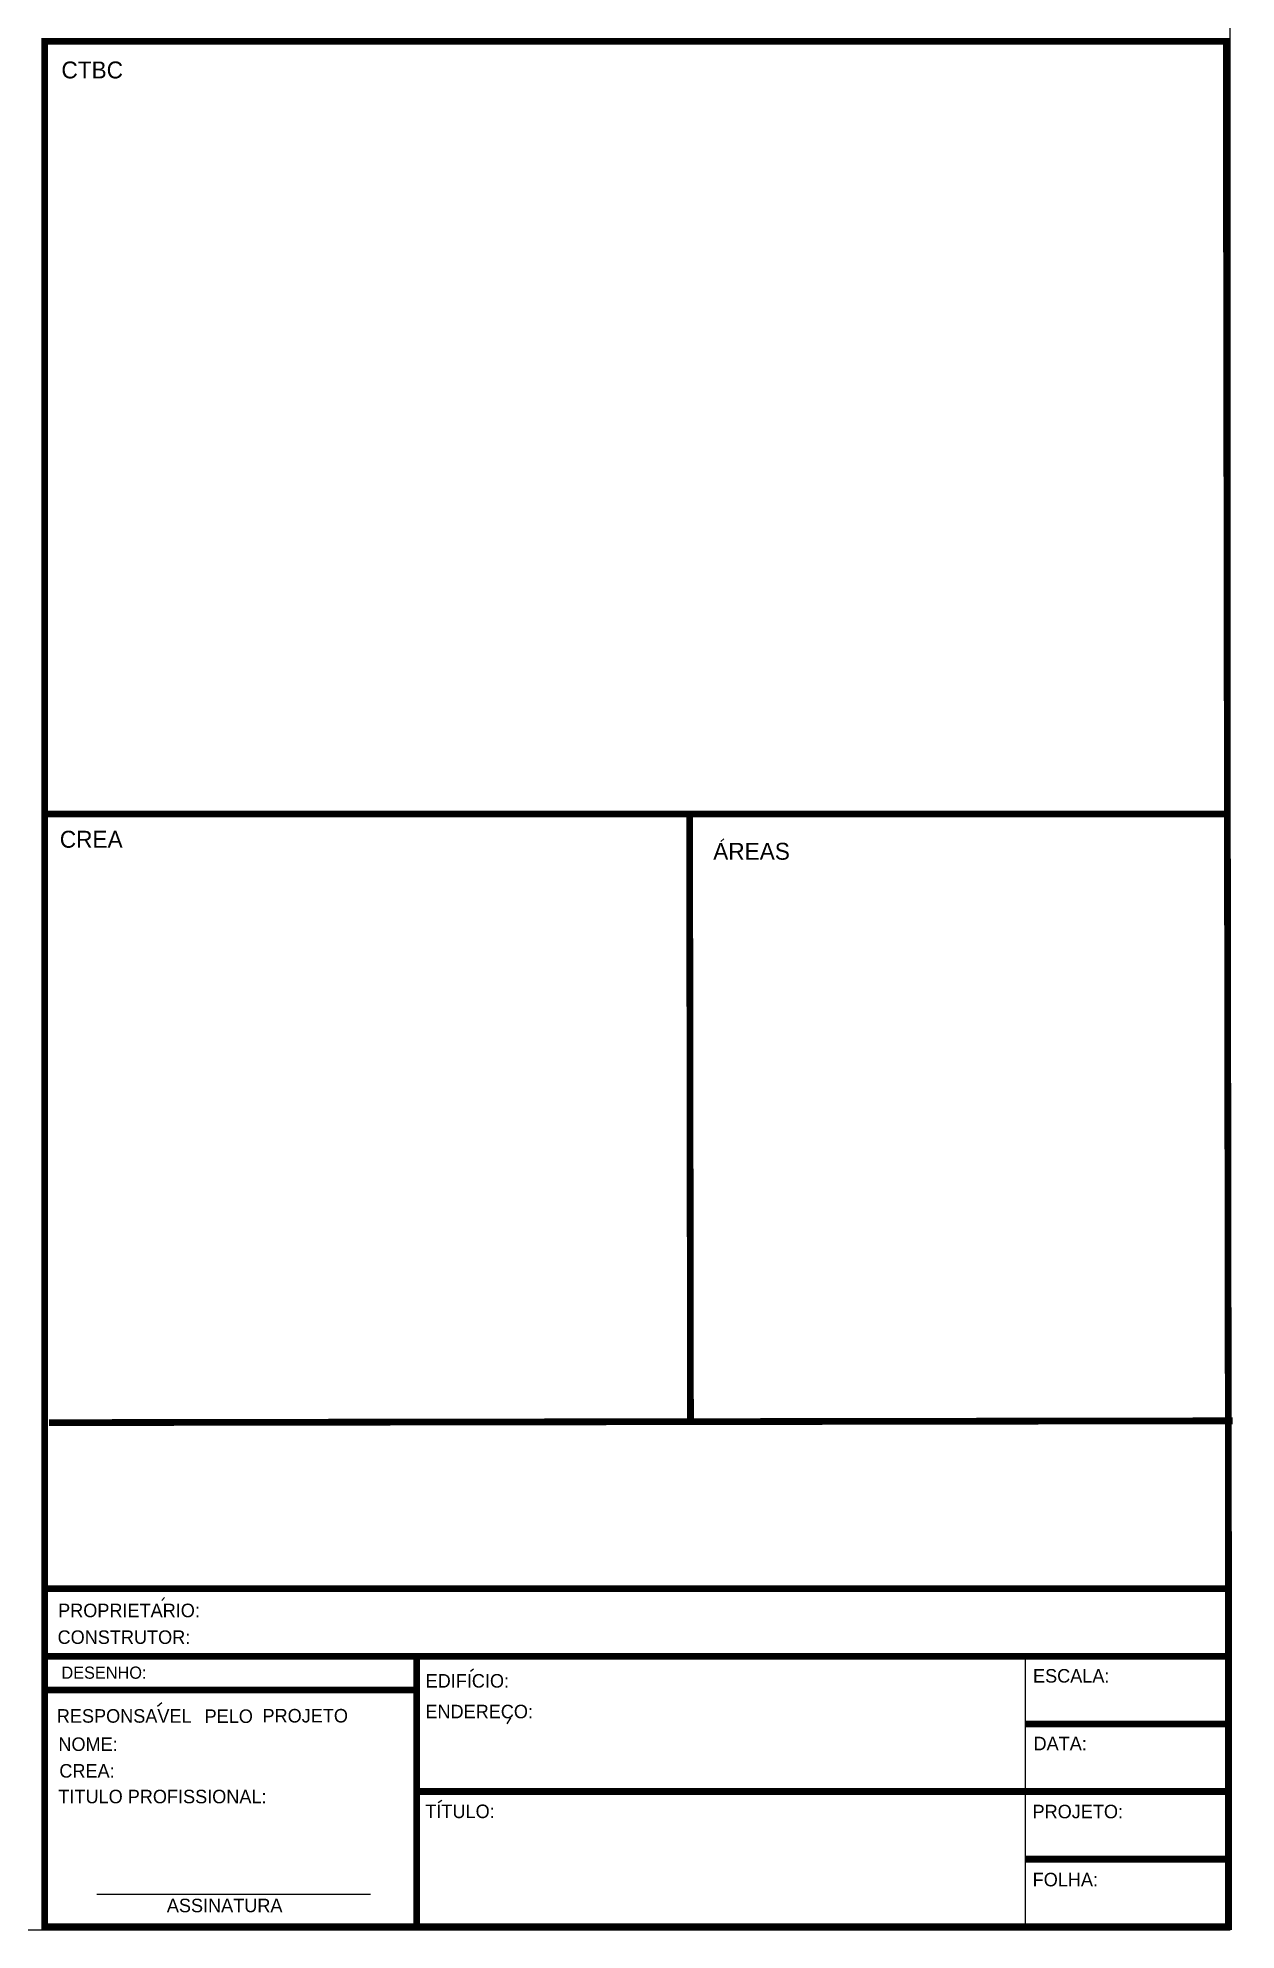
# Model space of a CAD drawing. Extents: x 0 to 49155, y 0 to 14200.
# Drawn here: x 0.6998 to 0.8769, y -0.0001 to 0.2798 of the extents above; entities that cross this region are included whole.
import ezdxf

# ---------------------------------------------------------------- set-up
doc = ezdxf.new("R2010")
doc.units = 0
doc.header["$LTSCALE"] = 200
doc.layers.add('DETALHES-DIVERSOS', color=7, linetype='CONTINUOUS')

msp = doc.modelspace()

# ---------------------------------------------------------------- texts
at = {"layer": 'DETALHES-DIVERSOS', "color": 0}
for s, height, p in [('CTBC', 0.0025, (0.70327, 0.27376)), ('CREA', 0.0025, (0.70303, 0.16)), ('AREAS', 0.0025, (0.79961, 0.15822)), ('PROPRIETARIO:', 0.002, (0.70278, 0.04621)), ('CONSTRUTOR:', 0.002, (0.7027, 0.04226)), ('DESENHO:', 0.0018, (0.70327, 0.03711)), ('EDIFICIO:', 0.002, (0.7571, 0.0358)), ('ESCALA:', 0.002, (0.84688, 0.03654)), ('RESPONSAVEL', 0.002, (0.70259, 0.03061)), ('PELO', 0.002, (0.72443, 0.03057)), ('PROJETO', 0.002, (0.73299, 0.03064)), ('ENDERECO:', 0.002, (0.75707, 0.03126)), ('NOME:', 0.002, (0.70282, 0.02643)), ('DATA:', 0.002, (0.84696, 0.02653)), ('CREA:', 0.002, (0.70296, 0.02249)), ('TITULO PROFISSIONAL:', 0.002, (0.70282, 0.01869)), ('TITULO:', 0.002, (0.75706, 0.0165)), ('PROJETO:', 0.002, (0.84681, 0.01647)), ('FOLHA:', 0.002, (0.84683, 0.00641)), ('ASSINATURA', 0.002, (0.71885, 0.00258))]:
    msp.add_text(s, height=height, dxfattribs=at).set_placement(p)

# ---------------------------------------------------------------- linework, layer by layer
at = {"layer": 'DETALHES-DIVERSOS', "color": 0}
for p, q in [((0.80073, 0.16091), (0.8012, 0.16132)), ((0.71809, 0.04868), (0.71848, 0.04913)), ((0.70078, 0.04043), (0.70078, 0.03543)), ((0.84578, 0.00043), (0.84578, 0.04043)), ((0.87578, 0.04043), (0.87578, 0.03043)), ((0.76371, 0.03823), (0.76416, 0.03856)), ((0.71747, 0.03304), (0.71813, 0.03359)), ((0.76964, 0.03131), (0.76909, 0.03042)), ((0.75894, 0.01882), (0.75949, 0.01915))]:
    msp.add_line(p, q, dxfattribs=at)
msp.add_lwpolyline([(0, 0), (0.876, 0), (0.876, 0.6), (0, 0.6)], close=True, dxfattribs=at)
at = {"layer": 'DETALHES-DIVERSOS', "color": 0, "const_width": 0.001}
for points in [[(0.70078, 0.05043), (0.70078, 0.27926), (0.87544, 0.27926), (0.87578, 0.05043)], [(0.70112, 0.16498), (0.87561, 0.16498)], [(0.79612, 0.16498), (0.79625, 0.07513)], [(0.70145, 0.07498), (0.8764, 0.07525)], [(0.70078, 0.05043), (0.70078, 0.00043)], [(0.70078, 0.05043), (0.87578, 0.05043)], [(0.87578, 0.05043), (0.87578, 0.00043)], [(0.70078, 0.04043), (0.87578, 0.04043)], [(0.75578, 0.00043), (0.75578, 0.04043)], [(0.70078, 0.03543), (0.75578, 0.03543)], [(0.87578, 0.03043), (0.84578, 0.03043)], [(0.84578, 0.02043), (0.75578, 0.02043)], [(0.87578, 0.02043), (0.84578, 0.02043)], [(0.87578, 0.01043), (0.84578, 0.01043)], [(0.70029, 0.00043), (0.75578, 0.00043)], [(0.75578, 0.00043), (0.84578, 0.00043)], [(0.87627, 0.00043), (0.84578, 0.00043)]]:
    msp.add_lwpolyline(points, dxfattribs=at)
at = {"layer": 'DETALHES-DIVERSOS', "color": 0}
msp.add_lwpolyline([(0.70848, 0.00524), (0.74895, 0.00524)], dxfattribs=at)

msp.set_redraw_order([(e.dxf.handle, doc.entitydb.next_handle()) for e in msp.query("TEXT MTEXT ATTDEF DIMENSION ARC_DIMENSION")])  # texts and dimensions are drawn at this point

doc.saveas('drawing.dxf')
